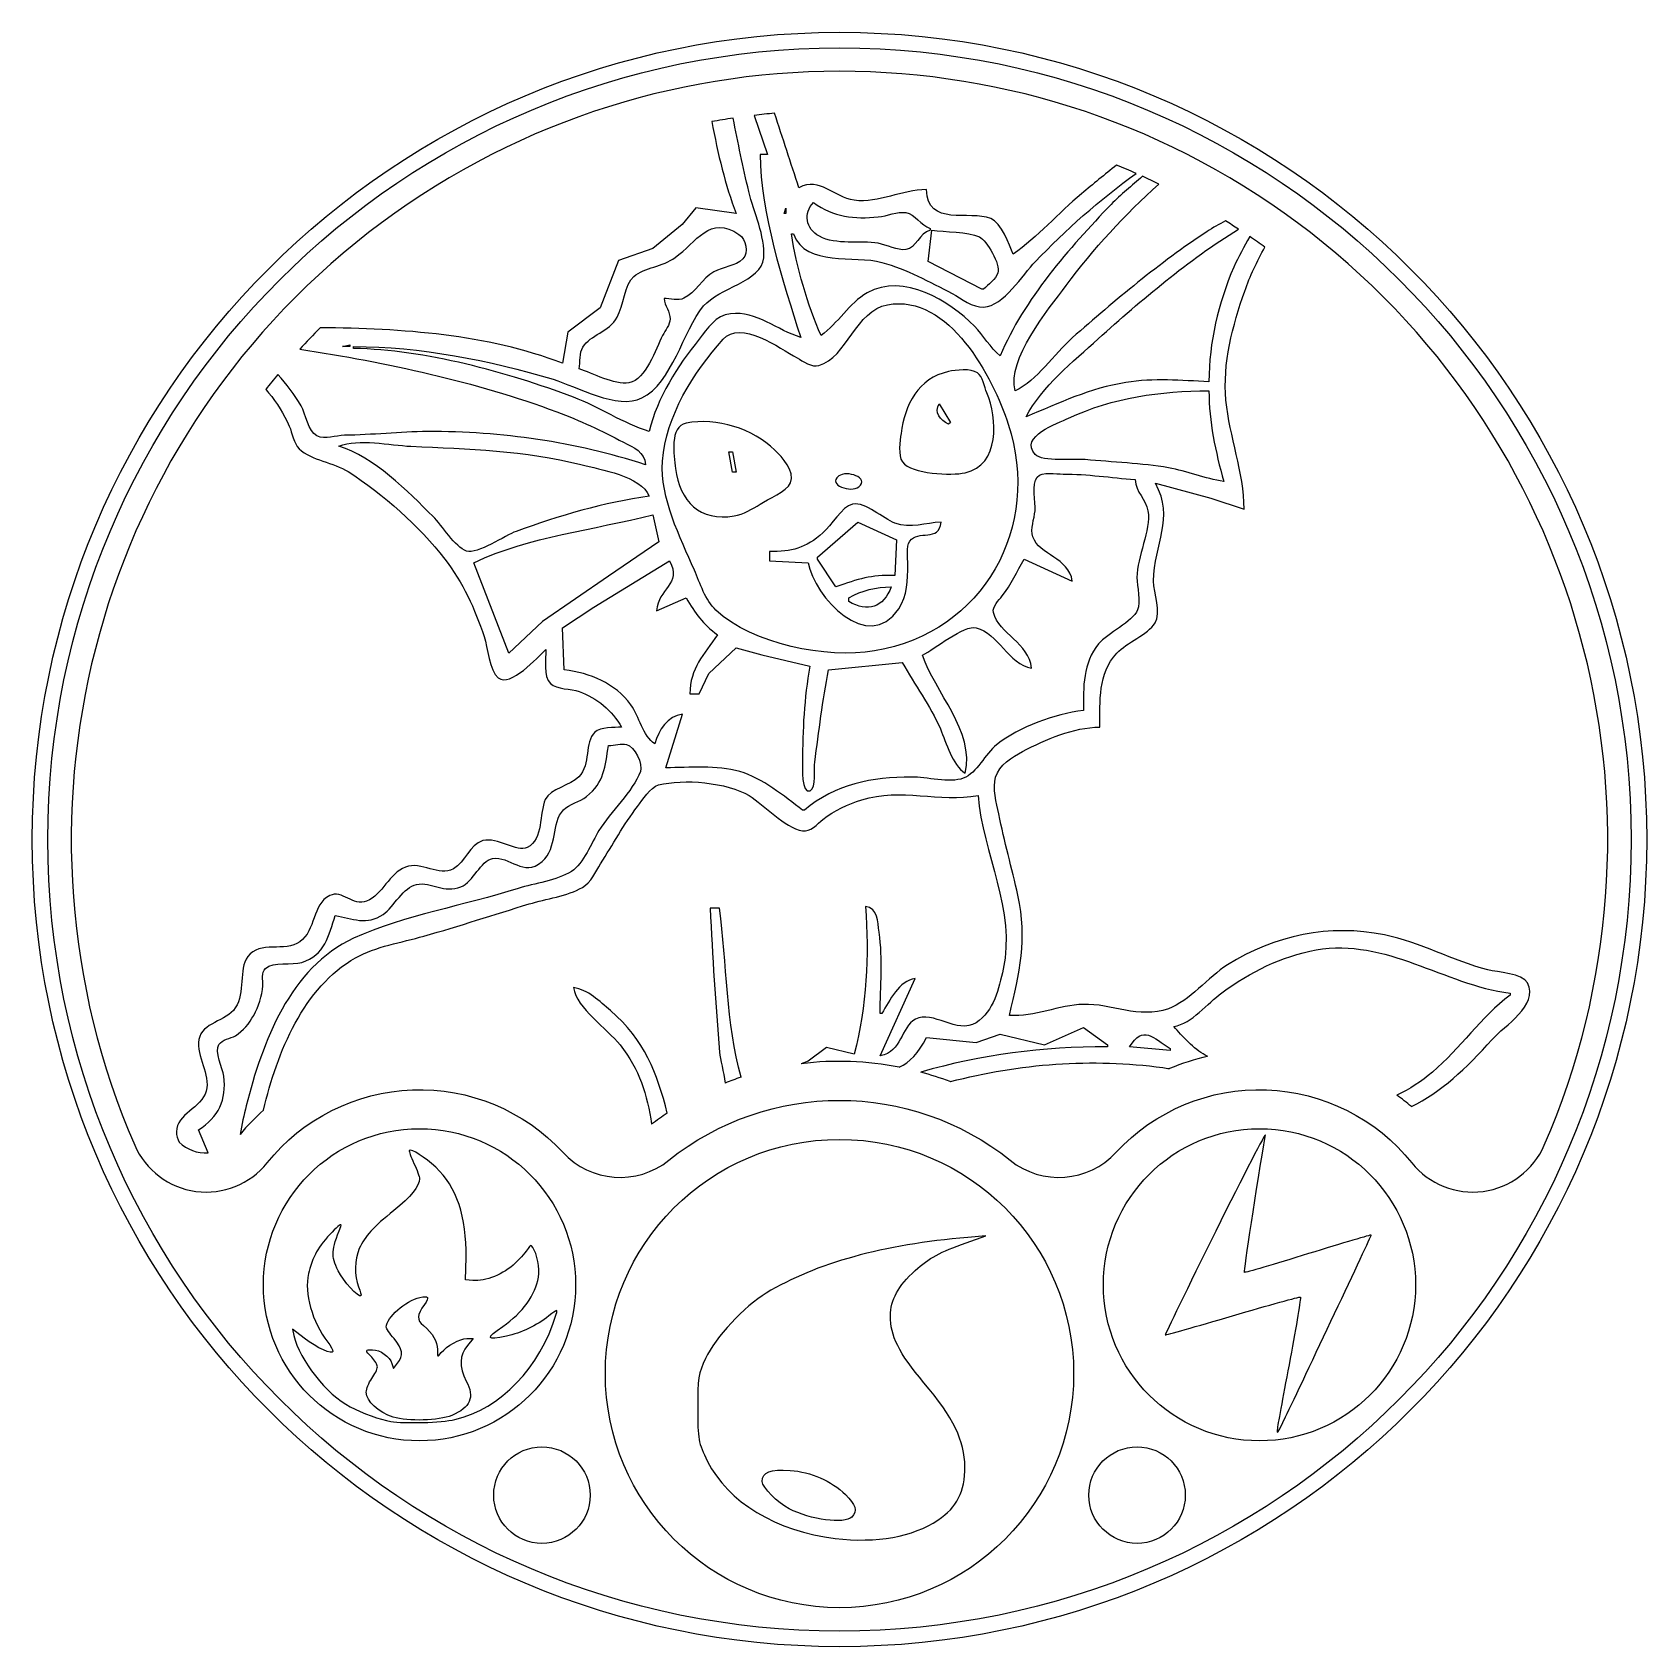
# Model space of a CAD drawing. Header units: millimetres. Extents: x -20.7 to 20.7, y -20.7 to 20.7.
import ezdxf

# ---------------------------------------------------------------- set-up
doc = ezdxf.new("R2010")
doc.units = ezdxf.units.MM
doc.layers.get('0').update_dxf_attribs({"linetype": 'CONTINUOUS'})

msp = doc.modelspace()

# ---------------------------------------------------------------- linework, layer by layer
for p, q in [((-2.188, 18.556), (-1.846, 17.555)), ((-2.188, 18.556), (-1.846, 17.555)), ((-1.846, 17.555), (-2.035, 17.555)), ((-1.846, 17.555), (-2.035, 17.555)), ((-3.682, 16.187), (-4.033, 15.756)), ((-3.682, 16.187), (-4.033, 15.756)), ((-2.65, 16.04), (-3.682, 16.187)), ((-2.65, 16.04), (-3.682, 16.187)), ((-4.033, 15.756), (-4.781, 15.144)), ((-4.033, 15.756), (-4.781, 15.144)), ((-1.23, 15.519), (-1.183, 15.519)), ((-1.23, 15.519), (-1.183, 15.519)), ((2.273, 14.809), (2.368, 15.614)), ((2.273, 14.809), (2.368, 15.614)), ((2.32, 15.661), (2.32, 15.614)), ((2.32, 15.661), (2.32, 15.614)), ((-4.781, 15.144), (-5.66, 14.841)), ((-4.781, 15.144), (-5.66, 14.841)), ((-5.66, 14.841), (-6.137, 13.625)), ((-5.66, 14.841), (-6.137, 13.625)), ((3.646, 14.099), (2.273, 14.809)), ((3.646, 14.099), (2.273, 14.809)), ((3.693, 14.099), (3.646, 14.099)), ((3.693, 14.099), (3.646, 14.099)), ((-6.137, 13.625), (-6.965, 12.997)), ((-6.137, 13.625), (-6.965, 12.997)), ((-6.965, 12.997), (-7.1, 12.205)), ((-6.965, 12.997), (-7.1, 12.205)), ((-12.45, 12.584), (-12.45, 12.631)), ((-12.45, 12.584), (-12.45, 12.631)), ((2.557, 11.164), (2.841, 10.69)), ((2.557, 11.164), (2.841, 10.69)), ((2.557, 11.164), (2.841, 10.69)), ((2.557, 11.164), (2.841, 10.69)), ((2.557, 11.164), (2.841, 10.69)), ((2.841, 10.69), (2.794, 10.643)), ((2.841, 10.69), (2.794, 10.643)), ((2.841, 10.69), (2.794, 10.643)), ((2.841, 10.69), (2.794, 10.643)), ((2.841, 10.69), (2.794, 10.643)), ((8.096, 9.128), (9.516, 8.749)), ((8.096, 9.128), (9.516, 8.749)), ((9.516, 8.749), (10.368, 8.465)), ((9.516, 8.749), (10.368, 8.465)), ((-4.781, 8.323), (-4.63, 7.631)), ((-4.781, 8.323), (-4.63, 7.631)), ((-0.567, 7.235), (0.474, 8.134)), ((-0.567, 7.235), (0.474, 8.134)), ((-0.567, 7.235), (0.474, 8.134)), ((-0.567, 7.235), (0.474, 8.134)), ((-0.567, 7.235), (0.474, 8.134)), ((0.474, 8.134), (1.463, 7.68)), ((0.474, 8.134), (1.463, 7.68)), ((0.474, 8.134), (1.463, 7.68)), ((0.474, 8.134), (1.463, 7.68)), ((0.474, 8.134), (1.463, 7.68)), ((-4.63, 7.631), (-5.917, 6.745)), ((-4.63, 7.631), (-5.917, 6.745)), ((1.463, 7.68), (1.421, 6.761)), ((1.463, 7.68), (1.421, 6.761)), ((1.463, 7.68), (1.421, 6.761)), ((1.463, 7.68), (1.421, 6.761)), ((1.463, 7.68), (1.421, 6.761)), ((-8.473, 4.773), (-9.373, 7.093)), ((-8.473, 4.773), (-9.373, 7.093)), ((-6.296, 5.956), (-4.355, 7.14)), ((-6.296, 5.956), (-4.355, 7.14)), ((-1.798, 7.377), (-1.798, 7.14)), ((-1.798, 7.377), (-1.798, 7.14)), ((-1.798, 7.377), (-1.798, 7.14)), ((-1.798, 7.377), (-1.798, 7.14)), ((-1.798, 7.377), (-1.798, 7.14)), ((-1.798, 7.14), (-0.804, 7.093)), ((-1.798, 7.14), (-0.804, 7.093)), ((-1.798, 7.14), (-0.804, 7.093)), ((-1.798, 7.14), (-0.804, 7.093)), ((-1.798, 7.14), (-0.804, 7.093)), ((-0.567, 7.187), (-0.567, 7.235)), ((-0.567, 7.187), (-0.567, 7.235)), ((-0.567, 7.187), (-0.567, 7.235)), ((-0.567, 7.187), (-0.567, 7.235)), ((-0.567, 7.187), (-0.567, 7.235)), ((-0.094, 6.477), (-0.567, 7.187)), ((-0.094, 6.477), (-0.567, 7.187)), ((-0.094, 6.477), (-0.567, 7.187)), ((-0.094, 6.477), (-0.567, 7.187)), ((-0.094, 6.477), (-0.567, 7.187)), ((4.735, 7.187), (5.965, 6.619)), ((4.735, 7.187), (5.965, 6.619)), ((-5.917, 6.745), (-7.611, 5.59)), ((-5.917, 6.745), (-7.611, 5.59)), ((-7.099, 5.42), (-6.296, 5.956)), ((-7.099, 5.42), (-6.296, 5.956)), ((-4.686, 5.862), (-3.929, 6.193)), ((-4.686, 5.862), (-3.929, 6.193)), ((0.237, 6.098), (0.237, 6.193)), ((0.237, 6.098), (0.237, 6.193)), ((0.237, 6.098), (0.237, 6.193)), ((0.237, 6.098), (0.237, 6.193)), ((0.237, 6.098), (0.237, 6.193)), ((-7.611, 5.59), (-8.473, 4.773)), ((-7.611, 5.59), (-8.473, 4.773)), ((-7.053, 4.347), (-7.099, 5.42)), ((-7.053, 4.347), (-7.099, 5.42)), ((-3.351, 4.252), (-2.65, 4.913)), ((-3.351, 4.252), (-2.65, 4.913)), ((-2.65, 4.913), (-1.988, 4.736)), ((-2.65, 4.913), (-1.988, 4.736)), ((-1.988, 4.736), (-0.757, 4.442)), ((-1.988, 4.736), (-0.757, 4.442)), ((-3.597, 3.731), (-3.351, 4.252)), ((-3.597, 3.731), (-3.351, 4.252)), ((-0.283, 4.347), (1.61, 4.536)), ((-0.283, 4.347), (1.61, 4.536)), ((-3.834, 3.731), (-3.597, 3.731)), ((-3.834, 3.731), (-3.597, 3.731)), ((-4.449, 1.838), (-4.023, 3.211)), ((-4.449, 1.838), (-4.023, 3.211)), ((-0.899, 0.749), (-0.946, 0.749)), ((-0.899, 0.749), (-0.946, 0.749)), ((-3.076, -1.76), (-3.313, -1.76)), ((1.042, -5.547), (1.941, -3.559)), ((1.042, -5.547), (1.941, -3.559)), ((17.185, -3.938), (17.185, -3.985)), ((17.185, -3.938), (17.185, -3.985)), ((1.089, -4.458), (1.042, -4.458)), ((1.089, -4.458), (1.042, -4.458)), ((5.255, -5.262), (6.249, -4.82)), ((5.255, -5.262), (6.249, -4.82)), ((6.249, -4.82), (6.865, -5.263)), ((6.249, -4.82), (6.865, -5.263)), ((-0.33, -5.333), (-0.806, -5.68)), ((-0.33, -5.333), (-0.806, -5.68)), ((0.379, -5.5), (-0.33, -5.333)), ((0.379, -5.5), (-0.33, -5.333)), ((2.226, -5.074), (3.504, -5.206)), ((2.226, -5.074), (3.504, -5.206)), ((3.504, -5.206), (4.119, -4.992)), ((3.504, -5.206), (4.119, -4.992)), ((4.119, -4.992), (5.255, -5.262)), ((4.119, -4.992), (5.255, -5.262)), ((6.865, -5.263), (6.865, -5.31)), ((6.865, -5.263), (6.865, -5.31)), ((8.474, -5.405), (7.433, -5.31)), ((8.474, -5.405), (7.433, -5.31)), ((8.474, -5.358), (8.474, -5.405)), ((8.474, -5.358), (8.474, -5.405)), ((-0.806, -5.68), (-0.979, -5.745)), ((-0.806, -5.68), (-0.979, -5.745)), ((2.838, -6.205), (2.841, -6.204)), ((2.838, -6.205), (2.841, -6.204)), ((-16.181, -8.033), (-16.426, -7.441)), ((-16.181, -8.033), (-16.426, -7.441)), ((3.249, -10.334), (3.751, -10.157)), ((3.751, -10.157), (3.289, -10.196)), ((-9.582, -11.281), (-9.571, -10.709)), ((-9.399, -11.299), (-9.582, -11.281)), ((-13.72, -12.779), (-14.02, -12.552)), ((-14.02, -12.552), (-13.982, -12.713)), ((-9.547, -12.789), (-9.385, -12.789)), ((-9.385, -12.789), (-9.533, -12.964)), ((-11.469, -13.428), (-11.429, -13.552)), ((-11.429, -13.552), (-11.323, -13.42))]:
    msp.add_line(p, q)
msp.add_lwpolyline([(-7.091, -8.016, 0.393426), (-4.373, -8.219, -0.35083), (4.373, -8.219, 0.393426), (7.091, -8.016, -0.458612), (14.665, -8.285, 0.565024), (18.061, -7.83, 1.523453), (-18.061, -7.83, 0.565024), (-14.665, -8.285, -0.458612)], format="xyb", close=True)
for points in [[(-1.372, 16.04), (-1.42, 16.04), (-1.372, 16.182)], [(-1.372, 16.04), (-1.42, 16.04), (-1.372, 16.182)], [(-12.544, 12.631), (-12.734, 12.631), (-12.544, 12.679)], [(-12.544, 12.631), (-12.734, 12.631), (-12.544, 12.679)], [(-2.745, 9.412), (-2.84, 9.933), (-2.745, 9.933), (-2.65, 9.412)], [(-2.745, 9.412), (-2.84, 9.933), (-2.745, 9.933), (-2.65, 9.412)], [(-2.745, 9.412), (-2.84, 9.933), (-2.745, 9.933), (-2.65, 9.412)], [(-2.745, 9.412), (-2.84, 9.933), (-2.745, 9.933), (-2.65, 9.412)], [(-2.745, 9.412), (-2.84, 9.933), (-2.745, 9.933), (-2.65, 9.412)], [(2.084, -1.097)], [(2.084, -1.097)], [(2.084, -1.097)], [(2.084, -1.097)], [(2.084, -1.097)]]:
    msp.add_lwpolyline(points, close=True)
for centre, radius in [((0, 0), 20.685), ((0, 0), 20.685), ((0, 0), 20.285), ((-10.762, -11.41), 4), ((10.762, -11.41), 4), ((0, -13.685), 6), ((-7.625, -16.8), 1.236), ((7.625, -16.8), 1.236)]:
    msp.add_circle(centre, radius)
for centre, radius, start, end in [((0, 0), 18.685, 98.3885, 100.0808), ((0, 0), 18.685, 98.3885, 100.0808), ((0, 0), 18.685, 95.1142, 96.724), ((0, 0), 18.685, 95.1142, 96.724), ((0, 0), 18.685, 65.988, 67.6673), ((0, 0), 18.685, 65.988, 67.6673), ((0, 0), 18.685, 64.0205, 65.4493), ((0, 0), 18.685, 64.0205, 65.4493), ((0, 0), 18.685, 56.8253, 58.0361), ((0, 0), 18.685, 56.8253, 58.0361), ((0, 0), 18.685, 54.3051, 55.7669), ((0, 0), 18.685, 54.3051, 55.7669), ((0, 0), 18.685, 135.4294, 137.7483), ((0, 0), 18.685, 135.4294, 137.7483), ((0, 0), 18.685, 140.3717, 141.8809), ((0, 0), 18.685, 140.3717, 141.8809), ((0, -13.685), 8, 78.9515, 97.0294), ((0, -13.685), 8, 78.9515, 97.0294), ((10.762, -11.41), 6, 102.7843, 112.6241), ((10.762, -11.41), 6, 102.7843, 112.6241), ((0, -13.685), 8, 108.39, 111.5083), ((0, -13.685), 8, 69.2241, 74.9064), ((0, -13.685), 8, 69.2241, 74.9064), ((10.762, -11.41), 6, 49.5293, 54.1089), ((10.762, -11.41), 6, 49.5293, 54.1089), ((-10.762, -11.41), 6, 131.7504, 140.0373), ((-10.762, -11.41), 6, 131.7504, 140.0373), ((0, -13.685), 8, 123.4735, 126.9937), ((-16.226, -7.034), 1, 226.2297, 272.5547), ((-16.226, -7.034), 1, 226.2297, 272.5547)]:
    msp.add_arc(centre, radius, start, end)
for points in [[(-3.271, 18.397), (-3.12, 17.574), (-2.924, 16.764), (-2.65, 16.04)], [(-3.271, 18.397), (-3.12, 17.574), (-2.924, 16.764), (-2.65, 16.04)], [(-2.325, 16.608), (-2.472, 17.231), (-2.601, 17.857), (-2.726, 18.485)], [(-2.325, 16.608), (-2.472, 17.231), (-2.601, 17.857), (-2.726, 18.485)], [(-1.041, 16.703), (-1.248, 17.338), (-1.454, 17.975), (-1.666, 18.611)], [(-1.041, 16.703), (-1.248, 17.338), (-1.454, 17.975), (-1.666, 18.611)], [(-2.035, 17.555), (-2.022, 16.04), (-1.452, 14.303), (-0.994, 12.868)], [(-2.035, 17.555), (-2.022, 16.04), (-1.452, 14.303), (-0.994, 12.868)], [(5.02, 14.809), (5.773, 15.595), (6.68, 16.413), (7.603, 17.068)], [(5.02, 14.809), (5.773, 15.595), (6.68, 16.413), (7.603, 17.068)], [(7.1, 17.283), (6.798, 17.041), (6.498, 16.796), (6.202, 16.549)], [(7.1, 17.283), (6.798, 17.041), (6.498, 16.796), (6.202, 16.549)], [(7.764, 16.996), (7.498, 16.753), (7.204, 16.53), (6.961, 16.276)], [(7.764, 16.996), (7.498, 16.753), (7.204, 16.53), (6.961, 16.276)], [(-1.943, 14.904), (-1.9, 15.481), (-2.193, 16.054), (-2.325, 16.608)], [(-1.943, 14.904), (-1.9, 15.481), (-2.193, 16.054), (-2.325, 16.608)], [(0.379, 16.38), (-0.141, 16.445), (-0.498, 16.992), (-1.041, 16.703)], [(0.379, 16.38), (-0.141, 16.445), (-0.498, 16.992), (-1.041, 16.703)], [(2.226, 16.655), (1.598, 16.653), (1.018, 16.3), (0.379, 16.38)], [(2.226, 16.655), (1.598, 16.653), (1.018, 16.3), (0.379, 16.38)], [(3.877, 15.91), (3.334, 16.133), (2.249, 15.685), (2.226, 16.655)], [(3.877, 15.91), (3.334, 16.133), (2.249, 15.685), (2.226, 16.655)], [(6.202, 16.549), (5.612, 16.057), (5.074, 15.437), (4.45, 14.998)], [(6.202, 16.549), (5.612, 16.057), (5.074, 15.437), (4.45, 14.998)], [(5.806, 14.194), (6.512, 15.144), (7.312, 16.009), (8.185, 16.797)], [(5.806, 14.194), (6.512, 15.144), (7.312, 16.009), (8.185, 16.797)], [(-0.516, 15.457), (-0.865, 15.647), (-0.938, 16.054), (-0.662, 16.324)], [(-0.516, 15.457), (-0.865, 15.647), (-0.938, 16.054), (-0.662, 16.324)], [(-0.662, 16.324), (-0.167, 15.947), (0.388, 15.894), (0.995, 15.953)], [(-0.662, 16.324), (-0.167, 15.947), (0.388, 15.894), (0.995, 15.953)], [(6.961, 16.276), (5.892, 15.16), (4.723, 13.838), (4.119, 12.395)], [(6.961, 16.276), (5.892, 15.16), (4.723, 13.838), (4.119, 12.395)], [(0.995, 15.953), (1.214, 15.974), (1.484, 16.097), (1.701, 16.064)], [(0.995, 15.953), (1.214, 15.974), (1.484, 16.097), (1.701, 16.064)], [(1.701, 16.064), (1.931, 16.028), (2.087, 15.74), (2.32, 15.661)], [(1.701, 16.064), (1.931, 16.028), (2.087, 15.74), (2.32, 15.661)], [(4.45, 14.998), (4.344, 15.252), (4.147, 15.799), (3.877, 15.91)], [(4.45, 14.998), (4.344, 15.252), (4.147, 15.799), (3.877, 15.91)], [(9.892, 15.852), (9.724, 15.766), (9.565, 15.678), (9.421, 15.582)], [(9.892, 15.852), (9.724, 15.766), (9.565, 15.678), (9.421, 15.582)], [(-4.213, 14.911), (-3.67, 15.305), (-3.324, 16.014), (-2.576, 15.505)], [(-4.213, 14.911), (-3.67, 15.305), (-3.324, 16.014), (-2.576, 15.505)], [(-2.576, 15.505), (-2.397, 15.384), (-2.319, 15.036), (-2.476, 14.876)], [(-2.576, 15.505), (-2.397, 15.384), (-2.319, 15.036), (-2.476, 14.876)], [(-0.473, 12.915), (-0.814, 13.687), (-1.107, 14.684), (-1.23, 15.519)], [(-0.473, 12.915), (-0.814, 13.687), (-1.107, 14.684), (-1.23, 15.519)], [(-1.183, 15.519), (-0.848, 14.654), (0.373, 14.991), (1.089, 14.789)], [(-1.183, 15.519), (-0.848, 14.654), (0.373, 14.991), (1.089, 14.789)], [(0.995, 15.278), (0.526, 15.361), (-0.087, 15.223), (-0.516, 15.457)], [(0.995, 15.278), (0.526, 15.361), (-0.087, 15.223), (-0.516, 15.457)], [(2.32, 15.614), (2.05, 15.534), (1.963, 15.154), (1.7, 15.117)], [(2.32, 15.614), (2.05, 15.534), (1.963, 15.154), (1.7, 15.117)], [(2.368, 15.614), (2.705, 15.568), (3.288, 15.574), (3.588, 15.443)], [(2.368, 15.614), (2.705, 15.568), (3.288, 15.574), (3.588, 15.443)], [(3.588, 15.443), (3.779, 15.36), (4.129, 14.725), (4.06, 14.525)], [(3.588, 15.443), (3.779, 15.36), (4.129, 14.725), (4.06, 14.525)], [(9.421, 15.582), (8.195, 14.769), (7.068, 13.827), (5.965, 12.854)], [(9.421, 15.582), (8.195, 14.769), (7.068, 13.827), (5.965, 12.854)], [(6.628, 12.829), (7.743, 13.832), (8.934, 14.846), (10.224, 15.639)], [(6.628, 12.829), (7.743, 13.832), (8.934, 14.846), (10.224, 15.639)], [(10.511, 15.448), (10.372, 15.19), (10.219, 14.935), (10.104, 14.667)], [(10.511, 15.448), (10.372, 15.19), (10.219, 14.935), (10.104, 14.667)], [(-5.268, 14.431), (-4.998, 14.653), (-4.522, 14.687), (-4.213, 14.911)], [(-5.268, 14.431), (-4.998, 14.653), (-4.522, 14.687), (-4.213, 14.911)], [(-3.481, 13.673), (-3.105, 14.131), (-1.989, 14.293), (-1.943, 14.904)], [(-3.481, 13.673), (-3.105, 14.131), (-1.989, 14.293), (-1.943, 14.904)], [(1.7, 15.117), (1.486, 15.087), (1.209, 15.241), (0.995, 15.278)], [(1.7, 15.117), (1.486, 15.087), (1.209, 15.241), (0.995, 15.278)], [(10.384, 14.051), (10.519, 14.436), (10.693, 14.816), (10.902, 15.175)], [(10.384, 14.051), (10.519, 14.436), (10.693, 14.816), (10.902, 15.175)], [(-3.219, 14.547), (-3.513, 14.377), (-3.693, 14.013), (-3.989, 13.868)], [(-3.219, 14.547), (-3.513, 14.377), (-3.693, 14.013), (-3.989, 13.868)], [(-2.476, 14.876), (-2.659, 14.69), (-2.995, 14.676), (-3.219, 14.547)], [(-2.476, 14.876), (-2.659, 14.69), (-2.995, 14.676), (-3.219, 14.547)], [(1.089, 14.789), (1.718, 14.611), (2.31, 14.29), (2.888, 13.992)], [(1.089, 14.789), (1.718, 14.611), (2.31, 14.29), (2.888, 13.992)], [(3.693, 13.641), (4.204, 13.671), (4.697, 14.471), (5.02, 14.809)], [(3.693, 13.641), (4.204, 13.671), (4.697, 14.471), (5.02, 14.809)], [(4.06, 14.525), (4.003, 14.358), (3.814, 14.22), (3.693, 14.099)], [(4.06, 14.525), (4.003, 14.358), (3.814, 14.22), (3.693, 14.099)], [(10.104, 14.667), (9.71, 13.743), (9.468, 12.737), (9.468, 11.732)], [(10.104, 14.667), (9.71, 13.743), (9.468, 12.737), (9.468, 11.732)], [(-5.695, 13.389), (-5.546, 13.659), (-5.499, 14.241), (-5.268, 14.431)], [(-5.695, 13.389), (-5.546, 13.659), (-5.499, 14.241), (-5.268, 14.431)], [(3.456, 13.152), (2.812, 13.809), (1.646, 14.524), (0.711, 14.009)], [(3.456, 13.152), (2.812, 13.809), (1.646, 14.524), (0.711, 14.009)], [(4.498, 11.495), (4.29, 12.307), (5.341, 13.567), (5.806, 14.194)], [(4.498, 11.495), (4.29, 12.307), (5.341, 13.567), (5.806, 14.194)], [(-5.065, 11.314), (-4.285, 11.704), (-4.015, 13.022), (-3.481, 13.673)], [(-5.065, 11.314), (-4.285, 11.704), (-4.015, 13.022), (-3.481, 13.673)], [(-3.989, 13.868), (-4.127, 13.8), (-4.346, 13.861), (-4.497, 13.862)], [(-3.989, 13.868), (-4.127, 13.8), (-4.346, 13.861), (-4.497, 13.862)], [(-4.497, 13.862), (-4.477, 13.683), (-4.337, 13.515), (-4.341, 13.341)], [(-4.497, 13.862), (-4.477, 13.683), (-4.337, 13.515), (-4.341, 13.341)], [(-0.528, 12.144), (0.191, 12.359), (0.423, 13.559), (1.231, 13.705)], [(-0.528, 12.144), (0.191, 12.359), (0.423, 13.559), (1.231, 13.705)], [(0.711, 14.009), (0.24, 13.749), (-0.034, 13.224), (-0.473, 12.915)], [(0.711, 14.009), (0.24, 13.749), (-0.034, 13.224), (-0.473, 12.915)], [(1.231, 13.705), (2.81, 13.989), (3.934, 11.84), (4.324, 10.643)], [(1.231, 13.705), (2.81, 13.989), (3.934, 11.84), (4.324, 10.643)], [(2.888, 13.992), (3.125, 13.87), (3.413, 13.624), (3.693, 13.641)], [(2.888, 13.992), (3.125, 13.87), (3.413, 13.624), (3.693, 13.641)], [(9.903, 11.258), (9.813, 12.198), (10.076, 13.173), (10.384, 14.051)], [(9.903, 11.258), (9.813, 12.198), (10.076, 13.173), (10.384, 14.051)], [(-6.578, 12.618), (-6.38, 12.934), (-5.909, 13), (-5.695, 13.389)], [(-6.578, 12.618), (-6.38, 12.934), (-5.909, 13), (-5.695, 13.389)], [(-4.341, 13.341), (-4.345, 13.192), (-4.466, 13.043), (-4.532, 12.915)], [(-4.341, 13.341), (-4.345, 13.192), (-4.466, 13.043), (-4.532, 12.915)], [(-2.792, 13.474), (-3.173, 13.431), (-3.378, 13.097), (-3.597, 12.821)], [(-2.792, 13.474), (-3.173, 13.431), (-3.378, 13.097), (-3.597, 12.821)], [(-0.994, 12.868), (-1.589, 13.043), (-2.128, 13.551), (-2.792, 13.474)], [(-0.994, 12.868), (-1.589, 13.043), (-2.128, 13.551), (-2.792, 13.474)], [(-7.1, 12.205), (-9.045, 12.95), (-11.199, 13.094), (-13.311, 13.113)], [(-7.1, 12.205), (-9.045, 12.95), (-11.199, 13.094), (-13.311, 13.113)], [(-4.532, 12.915), (-4.71, 12.569), (-4.956, 11.782), (-5.396, 11.704)], [(-4.532, 12.915), (-4.71, 12.569), (-4.956, 11.782), (-5.396, 11.704)], [(-2.982, 12.818), (-2.534, 13.326), (-1.536, 12.589), (-1.088, 12.341)], [(-2.982, 12.818), (-2.534, 13.326), (-1.536, 12.589), (-1.088, 12.341)], [(4.119, 12.395), (3.863, 12.606), (3.69, 12.913), (3.456, 13.152)], [(4.119, 12.395), (3.863, 12.606), (3.69, 12.913), (3.456, 13.152)], [(5.965, 12.854), (5.496, 12.44), (5.068, 11.761), (4.498, 11.495)], [(5.965, 12.854), (5.496, 12.44), (5.068, 11.761), (4.498, 11.495)], [(4.782, 10.832), (5.176, 11.596), (5.998, 12.261), (6.628, 12.829)], [(4.782, 10.832), (5.176, 11.596), (5.998, 12.261), (6.628, 12.829)], [(-13.831, 12.564), (-11.6, 12.229), (-9.337, 11.734), (-7.242, 10.959)], [(-13.831, 12.564), (-11.6, 12.229), (-9.337, 11.734), (-7.242, 10.959)], [(-12.45, 12.631), (-10.75, 12.631), (-8.959, 12.286), (-7.337, 11.792)], [(-12.45, 12.631), (-10.75, 12.631), (-8.959, 12.286), (-7.337, 11.792)], [(-6.816, 11.333), (-8.52, 11.981), (-10.617, 12.546), (-12.45, 12.584)], [(-6.816, 11.333), (-8.52, 11.981), (-10.617, 12.546), (-12.45, 12.584)], [(-6.674, 12.063), (-6.635, 12.23), (-6.669, 12.473), (-6.578, 12.618)], [(-6.674, 12.063), (-6.635, 12.23), (-6.669, 12.473), (-6.578, 12.618)], [(-3.597, 12.821), (-4.152, 12.121), (-4.672, 11.335), (-4.875, 10.454)], [(-3.597, 12.821), (-4.152, 12.121), (-4.672, 11.335), (-4.875, 10.454)], [(-4.535, 9.696), (-4.452, 10.866), (-3.739, 11.959), (-2.982, 12.818)], [(-4.535, 9.696), (-4.452, 10.866), (-3.739, 11.959), (-2.982, 12.818)], [(-5.396, 11.704), (-5.771, 11.637), (-6.321, 11.948), (-6.674, 12.063)], [(-5.396, 11.704), (-5.771, 11.637), (-6.321, 11.948), (-6.674, 12.063)], [(-1.088, 12.341), (-0.941, 12.259), (-0.706, 12.091), (-0.528, 12.144)], [(-1.088, 12.341), (-0.941, 12.259), (-0.706, 12.091), (-0.528, 12.144)], [(3.536, 11.96), (3.363, 12.075), (2.986, 12.032), (2.794, 11.991)], [(3.536, 11.96), (3.363, 12.075), (2.986, 12.032), (2.794, 11.991)], [(3.536, 11.96), (3.363, 12.075), (2.986, 12.032), (2.794, 11.991)], [(3.536, 11.96), (3.363, 12.075), (2.986, 12.032), (2.794, 11.991)], [(3.536, 11.96), (3.363, 12.075), (2.986, 12.032), (2.794, 11.991)], [(-13.796, 11.116), (-13.96, 11.411), (-14.175, 11.665), (-14.391, 11.917)], [(-13.796, 11.116), (-13.96, 11.411), (-14.175, 11.665), (-14.391, 11.917)], [(-7.337, 11.792), (-6.739, 11.61), (-5.688, 11.003), (-5.065, 11.314)], [(-7.337, 11.792), (-6.739, 11.61), (-5.688, 11.003), (-5.065, 11.314)], [(2.794, 11.991), (2.023, 11.827), (1.666, 11.133), (1.576, 10.406)], [(2.794, 11.991), (2.023, 11.827), (1.666, 11.133), (1.576, 10.406)], [(2.794, 11.991), (2.023, 11.827), (1.666, 11.133), (1.576, 10.406)], [(2.794, 11.991), (2.023, 11.827), (1.666, 11.133), (1.576, 10.406)], [(2.794, 11.991), (2.023, 11.827), (1.666, 11.133), (1.576, 10.406)], [(3.773, 11.448), (3.71, 11.593), (3.672, 11.87), (3.536, 11.96)], [(3.773, 11.448), (3.71, 11.593), (3.672, 11.87), (3.536, 11.96)], [(3.773, 11.448), (3.71, 11.593), (3.672, 11.87), (3.536, 11.96)], [(3.773, 11.448), (3.71, 11.593), (3.672, 11.87), (3.536, 11.96)], [(3.773, 11.448), (3.71, 11.593), (3.672, 11.87), (3.536, 11.96)], [(7.338, 11.711), (6.422, 11.564), (5.628, 11.185), (4.782, 10.832)], [(7.338, 11.711), (6.422, 11.564), (5.628, 11.185), (4.782, 10.832)], [(9.468, 11.732), (8.755, 11.762), (8.051, 11.826), (7.338, 11.711)], [(9.468, 11.732), (8.755, 11.762), (8.051, 11.826), (7.338, 11.711)], [(-14.7, 11.534), (-14.674, 11.505), (-14.65, 11.476), (-14.628, 11.448)], [(-14.7, 11.534), (-14.674, 11.505), (-14.65, 11.476), (-14.628, 11.448)], [(-14.628, 11.448), (-14.418, 11.185), (-14.236, 10.904), (-14.1, 10.596)], [(-14.628, 11.448), (-14.418, 11.185), (-14.236, 10.904), (-14.1, 10.596)], [(-4.875, 10.454), (-5.538, 10.663), (-6.159, 11.083), (-6.816, 11.333)], [(-4.875, 10.454), (-5.538, 10.663), (-6.159, 11.083), (-6.816, 11.333)], [(3.22, 9.397), (4.107, 9.591), (4.059, 10.795), (3.773, 11.448)], [(3.22, 9.397), (4.107, 9.591), (4.059, 10.795), (3.773, 11.448)], [(3.22, 9.397), (4.107, 9.591), (4.059, 10.795), (3.773, 11.448)], [(3.22, 9.397), (4.107, 9.591), (4.059, 10.795), (3.773, 11.448)], [(3.22, 9.397), (4.107, 9.591), (4.059, 10.795), (3.773, 11.448)], [(5.871, 10.795), (7.008, 11.332), (8.223, 11.495), (9.468, 11.495)], [(5.871, 10.795), (7.008, 11.332), (8.223, 11.495), (9.468, 11.495)], [(9.468, 11.495), (9.468, 10.709), (9.635, 9.931), (9.847, 9.176)], [(9.468, 11.495), (9.468, 10.709), (9.635, 9.931), (9.847, 9.176)], [(10.368, 8.465), (10.365, 9.415), (9.992, 10.318), (9.903, 11.258)], [(10.368, 8.465), (10.365, 9.415), (9.992, 10.318), (9.903, 11.258)], [(-13.39, 10.343), (-13.62, 10.462), (-13.675, 10.9), (-13.796, 11.116)], [(-13.39, 10.343), (-13.62, 10.462), (-13.675, 10.9), (-13.796, 11.116)], [(-7.242, 10.959), (-6.654, 10.742), (-6.092, 10.472), (-5.538, 10.182)], [(-7.242, 10.959), (-6.654, 10.742), (-6.092, 10.472), (-5.538, 10.182)], [(2.794, 10.643), (2.591, 10.743), (2.409, 10.948), (2.557, 11.164)], [(2.794, 10.643), (2.591, 10.743), (2.409, 10.948), (2.557, 11.164)], [(2.794, 10.643), (2.591, 10.743), (2.409, 10.948), (2.557, 11.164)], [(2.794, 10.643), (2.591, 10.743), (2.409, 10.948), (2.557, 11.164)], [(2.794, 10.643), (2.591, 10.743), (2.409, 10.948), (2.557, 11.164)], [(5.016, 9.867), (4.595, 10.335), (5.589, 10.662), (5.871, 10.795)], [(5.016, 9.867), (4.595, 10.335), (5.589, 10.662), (5.871, 10.795)], [(-14.1, 10.596), (-14.022, 10.419), (-13.988, 10.15), (-13.846, 10.013)], [(-14.1, 10.596), (-14.022, 10.419), (-13.988, 10.15), (-13.846, 10.013)], [(-12.686, 10.359), (-12.917, 10.357), (-13.172, 10.229), (-13.39, 10.343)], [(-12.686, 10.359), (-12.917, 10.357), (-13.172, 10.229), (-13.39, 10.343)], [(-10.556, 10.454), (-11.265, 10.453), (-11.977, 10.364), (-12.686, 10.359)], [(-10.556, 10.454), (-11.265, 10.453), (-11.977, 10.364), (-12.686, 10.359)], [(-4.97, 9.602), (-6.795, 10.195), (-8.638, 10.457), (-10.556, 10.454)], [(-4.97, 9.602), (-6.795, 10.195), (-8.638, 10.457), (-10.556, 10.454)], [(-3.928, 10.668), (-4.362, 10.583), (-4.241, 9.852), (-4.199, 9.507)], [(-3.928, 10.668), (-4.362, 10.583), (-4.241, 9.852), (-4.199, 9.507)], [(-3.928, 10.668), (-4.362, 10.583), (-4.241, 9.852), (-4.199, 9.507)], [(-3.928, 10.668), (-4.362, 10.583), (-4.241, 9.852), (-4.199, 9.507)], [(-3.928, 10.668), (-4.362, 10.583), (-4.241, 9.852), (-4.199, 9.507)], [(-1.657, 9.978), (-2.218, 10.527), (-3.148, 10.822), (-3.928, 10.668)], [(-1.657, 9.978), (-2.218, 10.527), (-3.148, 10.822), (-3.928, 10.668)], [(-1.657, 9.978), (-2.218, 10.527), (-3.148, 10.822), (-3.928, 10.668)], [(-1.657, 9.978), (-2.218, 10.527), (-3.148, 10.822), (-3.928, 10.668)], [(-1.657, 9.978), (-2.218, 10.527), (-3.148, 10.822), (-3.928, 10.668)], [(4.324, 10.643), (5.178, 8.022), (3.712, 5.304), (0.9, 4.834)], [(4.324, 10.643), (5.178, 8.022), (3.712, 5.304), (0.9, 4.834)], [(1.576, 10.406), (1.554, 10.223), (1.495, 9.832), (1.611, 9.676)], [(1.576, 10.406), (1.554, 10.223), (1.495, 9.832), (1.611, 9.676)], [(1.576, 10.406), (1.554, 10.223), (1.495, 9.832), (1.611, 9.676)], [(1.576, 10.406), (1.554, 10.223), (1.495, 9.832), (1.611, 9.676)], [(1.576, 10.406), (1.554, 10.223), (1.495, 9.832), (1.611, 9.676)], [(-13.846, 10.013), (-13.532, 9.713), (-12.959, 9.663), (-12.592, 9.426)], [(-13.846, 10.013), (-13.532, 9.713), (-12.959, 9.663), (-12.592, 9.426)], [(-12.828, 10.075), (-12.325, 10.286), (-11.517, 10.1), (-10.982, 10.077)], [(-12.828, 10.075), (-12.325, 10.286), (-11.517, 10.1), (-10.982, 10.077)], [(-10.414, 8.276), (-11.056, 8.915), (-11.938, 9.819), (-12.828, 10.075)], [(-10.414, 8.276), (-11.056, 8.915), (-11.938, 9.819), (-12.828, 10.075)], [(-10.982, 10.077), (-9.513, 10.012), (-8.066, 9.966), (-6.627, 9.607)], [(-10.982, 10.077), (-9.513, 10.012), (-8.066, 9.966), (-6.627, 9.607)], [(-5.538, 10.182), (-5.267, 10.04), (-4.996, 9.936), (-4.97, 9.602)], [(-5.538, 10.182), (-5.267, 10.04), (-4.996, 9.936), (-4.97, 9.602)], [(-1.259, 9.139), (-1.132, 9.438), (-1.468, 9.793), (-1.657, 9.978)], [(-1.259, 9.139), (-1.132, 9.438), (-1.468, 9.793), (-1.657, 9.978)], [(-1.259, 9.139), (-1.132, 9.438), (-1.468, 9.793), (-1.657, 9.978)], [(-1.259, 9.139), (-1.132, 9.438), (-1.468, 9.793), (-1.657, 9.978)], [(-1.259, 9.139), (-1.132, 9.438), (-1.468, 9.793), (-1.657, 9.978)], [(-6.627, 9.607), (-6.127, 9.482), (-5.09, 9.316), (-4.875, 8.797)], [(-6.627, 9.607), (-6.127, 9.482), (-5.09, 9.316), (-4.875, 8.797)], [(-3.719, 6.903), (-4.084, 7.74), (-4.602, 8.754), (-4.535, 9.696)], [(-3.719, 6.903), (-4.084, 7.74), (-4.602, 8.754), (-4.535, 9.696)], [(1.611, 9.676), (1.848, 9.355), (2.868, 9.32), (3.22, 9.397)], [(1.611, 9.676), (1.848, 9.355), (2.868, 9.32), (3.22, 9.397)], [(1.611, 9.676), (1.848, 9.355), (2.868, 9.32), (3.22, 9.397)], [(1.611, 9.676), (1.848, 9.355), (2.868, 9.32), (3.22, 9.397)], [(1.611, 9.676), (1.848, 9.355), (2.868, 9.32), (3.22, 9.397)], [(6.297, 9.736), (6.023, 9.762), (5.2, 9.662), (5.016, 9.867)], [(6.297, 9.736), (6.023, 9.762), (5.2, 9.662), (5.016, 9.867)], [(8.427, 9.525), (7.749, 9.644), (6.992, 9.669), (6.297, 9.736)], [(8.427, 9.525), (7.749, 9.644), (6.992, 9.669), (6.297, 9.736)], [(9.847, 9.176), (9.366, 9.246), (8.908, 9.441), (8.427, 9.525)], [(9.847, 9.176), (9.366, 9.246), (8.908, 9.441), (8.427, 9.525)], [(-12.592, 9.426), (-11.693, 8.848), (-10.769, 8.031), (-10.114, 7.187)], [(-12.592, 9.426), (-11.693, 8.848), (-10.769, 8.031), (-10.114, 7.187)], [(-4.199, 9.507), (-4.096, 8.667), (-3.577, 8.137), (-2.698, 8.292)], [(-4.199, 9.507), (-4.096, 8.667), (-3.577, 8.137), (-2.698, 8.292)], [(-4.199, 9.507), (-4.096, 8.667), (-3.577, 8.137), (-2.698, 8.292)], [(-4.199, 9.507), (-4.096, 8.667), (-3.577, 8.137), (-2.698, 8.292)], [(-4.199, 9.507), (-4.096, 8.667), (-3.577, 8.137), (-2.698, 8.292)], [(-2.035, 8.593), (-1.837, 8.719), (-1.352, 8.92), (-1.259, 9.139)], [(-2.035, 8.593), (-1.837, 8.719), (-1.352, 8.92), (-1.259, 9.139)], [(-2.035, 8.593), (-1.837, 8.719), (-1.352, 8.92), (-1.259, 9.139)], [(-2.035, 8.593), (-1.837, 8.719), (-1.352, 8.92), (-1.259, 9.139)], [(-2.035, 8.593), (-1.837, 8.719), (-1.352, 8.92), (-1.259, 9.139)], [(-0.018, 9.316), (-0.321, 9.075), (0.304, 8.884), (0.493, 9.035)], [(-0.018, 9.316), (-0.321, 9.075), (0.304, 8.884), (0.493, 9.035)], [(-0.018, 9.316), (-0.321, 9.075), (0.304, 8.884), (0.493, 9.035)], [(-0.018, 9.316), (-0.321, 9.075), (0.304, 8.884), (0.493, 9.035)], [(-0.018, 9.316), (-0.321, 9.075), (0.304, 8.884), (0.493, 9.035)], [(0.493, 9.035), (0.796, 9.276), (0.171, 9.467), (-0.018, 9.316)], [(0.493, 9.035), (0.796, 9.276), (0.171, 9.467), (-0.018, 9.316)], [(0.493, 9.035), (0.796, 9.276), (0.171, 9.467), (-0.018, 9.316)], [(0.493, 9.035), (0.796, 9.276), (0.171, 9.467), (-0.018, 9.316)], [(0.493, 9.035), (0.796, 9.276), (0.171, 9.467), (-0.018, 9.316)], [(5.011, 8.418), (5.032, 8.643), (4.922, 9.105), (5.067, 9.289)], [(5.011, 8.418), (5.032, 8.643), (4.922, 9.105), (5.067, 9.289)], [(5.067, 9.289), (5.183, 9.435), (5.564, 9.365), (5.729, 9.365)], [(5.067, 9.289), (5.183, 9.435), (5.564, 9.365), (5.729, 9.365)], [(5.729, 9.365), (6.359, 9.365), (6.952, 9.272), (7.575, 9.223)], [(5.729, 9.365), (6.359, 9.365), (6.952, 9.272), (7.575, 9.223)], [(7.575, 9.223), (7.592, 8.899), (7.855, 8.717), (7.905, 8.418)], [(7.575, 9.223), (7.592, 8.899), (7.855, 8.717), (7.905, 8.418)], [(8.05, 6.619), (8.05, 7.578), (8.6, 8.219), (8.096, 9.128)], [(8.05, 6.619), (8.05, 7.578), (8.6, 8.219), (8.096, 9.128)], [(-4.875, 8.797), (-6.017, 8.643), (-7.204, 8.291), (-8.284, 7.895)], [(-4.875, 8.797), (-6.017, 8.643), (-7.204, 8.291), (-8.284, 7.895)], [(-9.558, 7.391), (-9.849, 7.487), (-10.194, 8.056), (-10.414, 8.276)], [(-9.558, 7.391), (-9.849, 7.487), (-10.194, 8.056), (-10.414, 8.276)], [(-9.373, 7.093), (-7.921, 7.772), (-6.314, 7.927), (-4.781, 8.323)], [(-9.373, 7.093), (-7.921, 7.772), (-6.314, 7.927), (-4.781, 8.323)], [(-2.698, 8.292), (-2.461, 8.333), (-2.236, 8.466), (-2.035, 8.593)], [(-2.698, 8.292), (-2.461, 8.333), (-2.236, 8.466), (-2.035, 8.593)], [(-2.698, 8.292), (-2.461, 8.333), (-2.236, 8.466), (-2.035, 8.593)], [(-2.698, 8.292), (-2.461, 8.333), (-2.236, 8.466), (-2.035, 8.593)], [(-2.698, 8.292), (-2.461, 8.333), (-2.236, 8.466), (-2.035, 8.593)], [(0.336, 8.59), (0.067, 8.535), (-0.221, 8.041), (-0.425, 7.858)], [(0.336, 8.59), (0.067, 8.535), (-0.221, 8.041), (-0.425, 7.858)], [(0.336, 8.59), (0.067, 8.535), (-0.221, 8.041), (-0.425, 7.858)], [(0.336, 8.59), (0.067, 8.535), (-0.221, 8.041), (-0.425, 7.858)], [(0.336, 8.59), (0.067, 8.535), (-0.221, 8.041), (-0.425, 7.858)], [(1.421, 8.108), (1.112, 8.219), (0.672, 8.66), (0.336, 8.59)], [(1.421, 8.108), (1.112, 8.219), (0.672, 8.66), (0.336, 8.59)], [(1.421, 8.108), (1.112, 8.219), (0.672, 8.66), (0.336, 8.59)], [(1.421, 8.108), (1.112, 8.219), (0.672, 8.66), (0.336, 8.59)], [(1.421, 8.108), (1.112, 8.219), (0.672, 8.66), (0.336, 8.59)], [(4.954, 7.76), (4.887, 7.95), (4.992, 8.223), (5.011, 8.418)], [(4.954, 7.76), (4.887, 7.95), (4.992, 8.223), (5.011, 8.418)], [(7.905, 8.418), (7.986, 7.93), (7.623, 7.243), (7.622, 6.714)], [(7.905, 8.418), (7.986, 7.93), (7.623, 7.243), (7.622, 6.714)], [(-8.284, 7.895), (-8.562, 7.793), (-9.288, 7.302), (-9.558, 7.391)], [(-8.284, 7.895), (-8.562, 7.793), (-9.288, 7.302), (-9.558, 7.391)], [(2.604, 8.134), (2.196, 8.115), (1.829, 7.961), (1.421, 8.108)], [(2.604, 8.134), (2.196, 8.115), (1.829, 7.961), (1.421, 8.108)], [(2.604, 8.134), (2.196, 8.115), (1.829, 7.961), (1.421, 8.108)], [(2.604, 8.134), (2.196, 8.115), (1.829, 7.961), (1.421, 8.108)], [(2.604, 8.134), (2.196, 8.115), (1.829, 7.961), (1.421, 8.108)], [(1.801, 7.646), (2.004, 7.95), (2.563, 7.609), (2.604, 8.134)], [(1.801, 7.646), (2.004, 7.95), (2.563, 7.609), (2.604, 8.134)], [(1.801, 7.646), (2.004, 7.95), (2.563, 7.609), (2.604, 8.134)], [(1.801, 7.646), (2.004, 7.95), (2.563, 7.609), (2.604, 8.134)], [(1.801, 7.646), (2.004, 7.95), (2.563, 7.609), (2.604, 8.134)], [(-0.425, 7.858), (-0.871, 7.461), (-1.226, 7.376), (-1.798, 7.377)], [(-0.425, 7.858), (-0.871, 7.461), (-1.226, 7.376), (-1.798, 7.377)], [(-0.425, 7.858), (-0.871, 7.461), (-1.226, 7.376), (-1.798, 7.377)], [(-0.425, 7.858), (-0.871, 7.461), (-1.226, 7.376), (-1.798, 7.377)], [(-0.425, 7.858), (-0.871, 7.461), (-1.226, 7.376), (-1.798, 7.377)], [(1.752, 7.045), (1.752, 7.217), (1.701, 7.496), (1.801, 7.646)], [(1.752, 7.045), (1.752, 7.217), (1.701, 7.496), (1.801, 7.646)], [(1.752, 7.045), (1.752, 7.217), (1.701, 7.496), (1.801, 7.646)], [(1.752, 7.045), (1.752, 7.217), (1.701, 7.496), (1.801, 7.646)], [(1.752, 7.045), (1.752, 7.217), (1.701, 7.496), (1.801, 7.646)], [(5.965, 6.619), (5.876, 7.231), (5.126, 7.275), (4.954, 7.76)], [(5.965, 6.619), (5.876, 7.231), (5.126, 7.275), (4.954, 7.76)], [(-10.114, 7.187), (-9.654, 6.594), (-9.342, 5.909), (-9.105, 5.199)], [(-10.114, 7.187), (-9.654, 6.594), (-9.342, 5.909), (-9.105, 5.199)], [(-4.355, 7.14), (-4.029, 6.529), (-4.655, 6.436), (-4.686, 5.862)], [(-4.355, 7.14), (-4.029, 6.529), (-4.655, 6.436), (-4.686, 5.862)], [(-0.804, 7.093), (-0.649, 6.223), (0.735, 4.732), (1.517, 5.91)], [(-0.804, 7.093), (-0.649, 6.223), (0.735, 4.732), (1.517, 5.91)], [(-0.804, 7.093), (-0.649, 6.223), (0.735, 4.732), (1.517, 5.91)], [(-0.804, 7.093), (-0.649, 6.223), (0.735, 4.732), (1.517, 5.91)], [(-0.804, 7.093), (-0.649, 6.223), (0.735, 4.732), (1.517, 5.91)], [(1.517, 5.91), (1.741, 6.247), (1.752, 6.656), (1.752, 7.045)], [(1.517, 5.91), (1.741, 6.247), (1.752, 6.656), (1.752, 7.045)], [(1.517, 5.91), (1.741, 6.247), (1.752, 6.656), (1.752, 7.045)], [(1.517, 5.91), (1.741, 6.247), (1.752, 6.656), (1.752, 7.045)], [(1.517, 5.91), (1.741, 6.247), (1.752, 6.656), (1.752, 7.045)], [(4.171, 6.24), (4.396, 6.539), (4.548, 6.867), (4.735, 7.187)], [(4.171, 6.24), (4.396, 6.539), (4.548, 6.867), (4.735, 7.187)], [(-3.166, 5.877), (-3.435, 6.125), (-3.575, 6.573), (-3.719, 6.903)], [(-3.166, 5.877), (-3.435, 6.125), (-3.575, 6.573), (-3.719, 6.903)], [(1.421, 6.761), (0.792, 6.788), (0.488, 6.67), (-0.094, 6.477)], [(1.421, 6.761), (0.792, 6.788), (0.488, 6.67), (-0.094, 6.477)], [(1.421, 6.761), (0.792, 6.788), (0.488, 6.67), (-0.094, 6.477)], [(1.421, 6.761), (0.792, 6.788), (0.488, 6.67), (-0.094, 6.477)], [(1.421, 6.761), (0.792, 6.788), (0.488, 6.67), (-0.094, 6.477)], [(7.622, 6.714), (7.622, 6.493), (7.729, 6.077), (7.64, 5.881)], [(7.622, 6.714), (7.622, 6.493), (7.729, 6.077), (7.64, 5.881)], [(0.237, 6.193), (0.58, 6.392), (0.932, 6.46), (1.326, 6.477)], [(1.326, 6.477), (1.123, 5.932), (0.723, 5.817), (0.237, 6.098)], [(0.237, 6.193), (0.58, 6.392), (0.932, 6.46), (1.326, 6.477)], [(1.326, 6.477), (1.123, 5.932), (0.723, 5.817), (0.237, 6.098)], [(0.237, 6.193), (0.58, 6.392), (0.932, 6.46), (1.326, 6.477)], [(1.326, 6.477), (1.123, 5.932), (0.723, 5.817), (0.237, 6.098)], [(0.237, 6.193), (0.58, 6.392), (0.932, 6.46), (1.326, 6.477)], [(1.326, 6.477), (1.123, 5.932), (0.723, 5.817), (0.237, 6.098)], [(0.237, 6.193), (0.58, 6.392), (0.932, 6.46), (1.326, 6.477)], [(1.326, 6.477), (1.123, 5.932), (0.723, 5.817), (0.237, 6.098)], [(3.946, 5.814), (3.906, 5.973), (4.086, 6.127), (4.171, 6.24)], [(3.946, 5.814), (3.906, 5.973), (4.086, 6.127), (4.171, 6.24)], [(8.087, 5.549), (8.254, 5.812), (8.05, 6.324), (8.05, 6.619)], [(8.087, 5.549), (8.254, 5.812), (8.05, 6.324), (8.05, 6.619)], [(-3.929, 6.193), (-3.697, 5.796), (-3.504, 5.52), (-3.124, 5.246)], [(-3.929, 6.193), (-3.697, 5.796), (-3.504, 5.52), (-3.124, 5.246)], [(0.9, 4.834), (-0.346, 4.625), (-2.212, 4.996), (-3.166, 5.877)], [(0.9, 4.834), (-0.346, 4.625), (-2.212, 4.996), (-3.166, 5.877)], [(4.924, 4.394), (4.854, 5.035), (4.085, 5.269), (3.946, 5.814)], [(4.924, 4.394), (4.854, 5.035), (4.085, 5.269), (3.946, 5.814)], [(7.64, 5.881), (7.506, 5.582), (6.871, 5.285), (6.638, 5.01)], [(7.64, 5.881), (7.506, 5.582), (6.871, 5.285), (6.638, 5.01)], [(2.131, 4.726), (2.415, 4.878), (3.208, 5.503), (3.504, 5.428)], [(2.131, 4.726), (2.415, 4.878), (3.208, 5.503), (3.504, 5.428)], [(3.504, 5.428), (4.067, 5.285), (4.327, 4.486), (4.924, 4.394)], [(3.504, 5.428), (4.067, 5.285), (4.327, 4.486), (4.924, 4.394)], [(7.106, 4.773), (7.365, 5.052), (7.895, 5.246), (8.087, 5.549)], [(7.106, 4.773), (7.365, 5.052), (7.895, 5.246), (8.087, 5.549)], [(-9.105, 5.199), (-9.012, 4.92), (-8.979, 4.325), (-8.744, 4.139)], [(-9.105, 5.199), (-9.012, 4.92), (-8.979, 4.325), (-8.744, 4.139)], [(-3.124, 5.246), (-3.483, 4.734), (-3.828, 4.395), (-3.834, 3.731)], [(-3.124, 5.246), (-3.483, 4.734), (-3.828, 4.395), (-3.834, 3.731)], [(6.638, 5.01), (6.233, 4.531), (6.249, 3.895), (6.249, 3.305)], [(6.638, 5.01), (6.233, 4.531), (6.249, 3.895), (6.249, 3.305)], [(-8.744, 4.139), (-8.433, 3.893), (-7.74, 4.663), (-7.526, 4.868)], [(-8.744, 4.139), (-8.433, 3.893), (-7.74, 4.663), (-7.526, 4.868)], [(-7.526, 4.868), (-7.526, 4.625), (-7.596, 4.185), (-7.404, 3.997)], [(-7.526, 4.868), (-7.526, 4.625), (-7.596, 4.185), (-7.404, 3.997)], [(3.22, 1.696), (3.477, 2.779), (2.433, 3.772), (2.131, 4.726)], [(3.22, 1.696), (3.477, 2.779), (2.433, 3.772), (2.131, 4.726)], [(6.675, 2.879), (6.675, 3.544), (6.62, 4.249), (7.106, 4.773)], [(6.675, 2.879), (6.675, 3.544), (6.62, 4.249), (7.106, 4.773)], [(-5.345, 3.447), (-5.76, 4.015), (-6.379, 4.261), (-7.053, 4.347)], [(-5.345, 3.447), (-5.76, 4.015), (-6.379, 4.261), (-7.053, 4.347)], [(-0.757, 4.442), (-0.91, 3.621), (-0.946, 2.812), (-0.946, 1.98)], [(-0.757, 4.442), (-0.91, 3.621), (-0.946, 2.812), (-0.946, 1.98)], [(-0.635, 1.98), (-0.53, 2.773), (-0.432, 3.559), (-0.283, 4.347)], [(-0.635, 1.98), (-0.53, 2.773), (-0.432, 3.559), (-0.283, 4.347)], [(1.61, 4.536), (1.931, 3.959), (2.318, 3.443), (2.584, 2.832)], [(1.61, 4.536), (1.931, 3.959), (2.318, 3.443), (2.584, 2.832)], [(-7.404, 3.997), (-7.246, 3.842), (-6.879, 3.865), (-6.674, 3.793)], [(-7.404, 3.997), (-7.246, 3.842), (-6.879, 3.865), (-6.674, 3.793)], [(-6.674, 3.793), (-6.214, 3.631), (-5.829, 3.301), (-5.585, 2.879)], [(-6.674, 3.793), (-6.214, 3.631), (-5.829, 3.301), (-5.585, 2.879)], [(-4.733, 2.453), (-5.039, 2.653), (-5.131, 3.155), (-5.345, 3.447)], [(-4.733, 2.453), (-5.039, 2.653), (-5.131, 3.155), (-5.345, 3.447)], [(-4.023, 3.211), (-4.41, 3.168), (-4.631, 2.803), (-4.733, 2.453)], [(-4.023, 3.211), (-4.41, 3.168), (-4.631, 2.803), (-4.733, 2.453)], [(6.249, 3.305), (5.495, 3.208), (4.626, 2.903), (4.024, 2.429)], [(6.249, 3.305), (5.495, 3.208), (4.626, 2.903), (4.024, 2.429)], [(-6.268, 2.75), (-6.548, 2.485), (-6.362, 1.929), (-6.679, 1.606)], [(-6.268, 2.75), (-6.548, 2.485), (-6.362, 1.929), (-6.679, 1.606)], [(-5.585, 2.879), (-5.771, 2.865), (-6.127, 2.883), (-6.268, 2.75)], [(-5.585, 2.879), (-5.771, 2.865), (-6.127, 2.883), (-6.268, 2.75)], [(2.584, 2.832), (2.743, 2.468), (2.878, 1.922), (3.22, 1.696)], [(2.584, 2.832), (2.743, 2.468), (2.878, 1.922), (3.22, 1.696)], [(4.687, 2.252), (5.298, 2.572), (5.974, 2.874), (6.675, 2.879)], [(4.687, 2.252), (5.298, 2.572), (5.974, 2.874), (6.675, 2.879)], [(-6.485, 1.099), (-6.02, 1.464), (-6.016, 1.873), (-5.917, 2.406)], [(-6.485, 1.099), (-6.02, 1.464), (-6.016, 1.873), (-5.917, 2.406)], [(-5.917, 2.406), (-5.773, 2.409), (-5.594, 2.464), (-5.454, 2.434)], [(-5.917, 2.406), (-5.773, 2.409), (-5.594, 2.464), (-5.454, 2.434)], [(-5.454, 2.434), (-5.256, 2.391), (-5.029, 1.924), (-5.1, 1.743)], [(-5.454, 2.434), (-5.256, 2.391), (-5.029, 1.924), (-5.1, 1.743)], [(4.024, 2.429), (3.729, 2.196), (3.526, 1.704), (3.172, 1.569)], [(4.024, 2.429), (3.729, 2.196), (3.526, 1.704), (3.172, 1.569)], [(4.001, 1.601), (4.093, 1.905), (4.423, 2.113), (4.687, 2.252)], [(4.001, 1.601), (4.093, 1.905), (4.423, 2.113), (4.687, 2.252)], [(-5.1, 1.743), (-5.302, 1.222), (-5.864, 0.716), (-6.163, 0.228)], [(-5.1, 1.743), (-5.302, 1.222), (-5.864, 0.716), (-6.163, 0.228)], [(-2.556, 1.741), (-3.149, 1.915), (-3.838, 1.838), (-4.449, 1.838)], [(-2.556, 1.741), (-3.149, 1.915), (-3.838, 1.838), (-4.449, 1.838)], [(-0.946, 0.749), (-1.422, 1.114), (-1.973, 1.57), (-2.556, 1.741)], [(-0.946, 0.749), (-1.422, 1.114), (-1.973, 1.57), (-2.556, 1.741)], [(-0.946, 1.98), (-0.946, 1.878), (-0.988, 1.152), (-0.749, 1.251)], [(-0.946, 1.98), (-0.946, 1.878), (-0.988, 1.152), (-0.749, 1.251)], [(-0.749, 1.251), (-0.595, 1.316), (-0.654, 1.837), (-0.635, 1.98)], [(-0.749, 1.251), (-0.595, 1.316), (-0.654, 1.837), (-0.635, 1.98)], [(-6.679, 1.606), (-6.897, 1.384), (-7.415, 1.301), (-7.539, 1.027)], [(-6.679, 1.606), (-6.897, 1.384), (-7.415, 1.301), (-7.539, 1.027)], [(-5.175, 0.844), (-5.039, 1.019), (-4.86, 1.336), (-4.634, 1.397)], [(-5.175, 0.844), (-5.039, 1.019), (-4.86, 1.336), (-4.634, 1.397)], [(-4.634, 1.397), (-4.008, 1.566), (-2.869, 1.461), (-2.319, 1.125)], [(-4.634, 1.397), (-4.008, 1.566), (-2.869, 1.461), (-2.319, 1.125)], [(1.847, 1.601), (0.833, 1.601), (-0.103, 1.427), (-0.899, 0.749)], [(1.847, 1.601), (0.833, 1.601), (-0.103, 1.427), (-0.899, 0.749)], [(3.172, 1.569), (2.838, 1.441), (2.213, 1.601), (1.847, 1.601)], [(3.172, 1.569), (2.838, 1.441), (2.213, 1.601), (1.847, 1.601)], [(4.081, 0.654), (4.025, 0.938), (3.916, 1.316), (4.001, 1.601)], [(4.081, 0.654), (4.025, 0.938), (3.916, 1.316), (4.001, 1.601)], [(-7.539, 1.027), (-7.701, 0.667), (-7.581, 0.014), (-8.004, -0.206)], [(-7.539, 1.027), (-7.701, 0.667), (-7.581, 0.014), (-8.004, -0.206)], [(-7.072, 0.758), (-6.919, 0.913), (-6.659, 0.963), (-6.485, 1.099)], [(-7.072, 0.758), (-6.919, 0.913), (-6.659, 0.963), (-6.485, 1.099)], [(-6.121, -0.624), (-5.812, -0.133), (-5.532, 0.384), (-5.175, 0.844)], [(-6.121, -0.624), (-5.812, -0.133), (-5.532, 0.384), (-5.175, 0.844)], [(-2.319, 1.125), (-1.914, 0.877), (-1.42, 0.306), (-0.946, 0.221)], [(-2.319, 1.125), (-1.914, 0.877), (-1.42, 0.306), (-0.946, 0.221)], [(-0.425, 0.512), (-0.129, 0.742), (0.211, 0.905), (0.569, 1.017)], [(-0.425, 0.512), (-0.129, 0.742), (0.211, 0.905), (0.569, 1.017)], [(0.569, 1.017), (1.575, 1.332), (2.561, 0.944), (3.551, 1.128)], [(0.569, 1.017), (1.575, 1.332), (2.561, 0.944), (3.551, 1.128)], [(3.551, 1.128), (3.668, -0.35), (4.526, -1.838), (4.194, -3.322)], [(3.551, 1.128), (3.668, -0.35), (4.526, -1.838), (4.194, -3.322)], [(-7.623, -0.566), (-7.21, -0.207), (-7.399, 0.427), (-7.072, 0.758)], [(-7.623, -0.566), (-7.21, -0.207), (-7.399, 0.427), (-7.072, 0.758)], [(-0.946, 0.221), (-0.746, 0.185), (-0.568, 0.401), (-0.425, 0.512)], [(-0.946, 0.221), (-0.746, 0.185), (-0.568, 0.401), (-0.425, 0.512)], [(4.572, -1.429), (4.419, -0.732), (4.22, -0.045), (4.081, 0.654)], [(4.572, -1.429), (4.419, -0.732), (4.22, -0.045), (4.081, 0.654)], [(-6.163, 0.228), (-6.353, -0.082), (-6.557, -0.616), (-6.869, -0.816)], [(-6.163, 0.228), (-6.353, -0.082), (-6.557, -0.616), (-6.869, -0.816)], [(-9.136, -0.029), (-9.492, -0.128), (-9.586, -0.58), (-9.895, -0.753)], [(-9.136, -0.029), (-9.492, -0.128), (-9.586, -0.58), (-9.895, -0.753)], [(-8.004, -0.206), (-8.26, -0.339), (-8.772, 0.072), (-9.136, -0.029)], [(-8.004, -0.206), (-8.26, -0.339), (-8.772, 0.072), (-9.136, -0.029)], [(-11.124, -0.706), (-11.546, -0.867), (-11.699, -1.406), (-12.118, -1.581)], [(-11.124, -0.706), (-11.546, -0.867), (-11.699, -1.406), (-12.118, -1.581)], [(-9.895, -0.753), (-10.262, -0.959), (-10.712, -0.549), (-11.124, -0.706)], [(-9.895, -0.753), (-10.262, -0.959), (-10.712, -0.549), (-11.124, -0.706)], [(-9.704, -1.216), (-9.38, -1.084), (-9.198, -0.545), (-8.891, -0.488)], [(-9.704, -1.216), (-9.38, -1.084), (-9.198, -0.545), (-8.891, -0.488)], [(-8.891, -0.488), (-8.443, -0.405), (-8.105, -0.984), (-7.623, -0.566)], [(-8.891, -0.488), (-8.443, -0.405), (-8.105, -0.984), (-7.623, -0.566)], [(-6.869, -0.816), (-7.242, -1.056), (-7.815, -1.121), (-8.237, -1.255)], [(-6.869, -0.816), (-7.242, -1.056), (-7.815, -1.121), (-8.237, -1.255)], [(-6.584, -1.226), (-6.367, -1.1), (-6.25, -0.828), (-6.121, -0.624)], [(-6.584, -1.226), (-6.367, -1.1), (-6.25, -0.828), (-6.121, -0.624)], [(-11.692, -1.919), (-11.425, -1.732), (-11.164, -1.21), (-10.84, -1.15)], [(-11.692, -1.919), (-11.425, -1.732), (-11.164, -1.21), (-10.84, -1.15)], [(-10.84, -1.15), (-10.456, -1.079), (-10.125, -1.388), (-9.704, -1.216)], [(-10.84, -1.15), (-10.456, -1.079), (-10.125, -1.388), (-9.704, -1.216)], [(-7.952, -1.652), (-7.524, -1.523), (-6.972, -1.451), (-6.584, -1.226)], [(-7.952, -1.652), (-7.524, -1.523), (-6.972, -1.451), (-6.584, -1.226)], [(-13.064, -1.437), (-13.518, -1.663), (-13.415, -2.326), (-13.831, -2.623)], [(-13.064, -1.437), (-13.518, -1.663), (-13.415, -2.326), (-13.831, -2.623)], [(-12.118, -1.581), (-12.462, -1.725), (-12.746, -1.278), (-13.064, -1.437)], [(-12.118, -1.581), (-12.462, -1.725), (-12.746, -1.278), (-13.064, -1.437)], [(-8.237, -1.255), (-9.601, -1.691), (-11.149, -1.942), (-12.45, -2.532)], [(-8.237, -1.255), (-9.601, -1.691), (-11.149, -1.942), (-12.45, -2.532)], [(-10.651, -2.477), (-9.746, -2.219), (-8.853, -1.923), (-7.952, -1.652)], [(-10.651, -2.477), (-9.746, -2.219), (-8.853, -1.923), (-7.952, -1.652)], [(4.356, -4.506), (4.611, -3.403), (4.823, -2.566), (4.572, -1.429)], [(4.356, -4.506), (4.611, -3.403), (4.823, -2.566), (4.572, -1.429)], [(-13.775, -3.15), (-13.197, -2.976), (-13.083, -2.45), (-12.923, -1.949)], [(-13.775, -3.15), (-13.197, -2.976), (-13.083, -2.45), (-12.923, -1.949)], [(-12.923, -1.949), (-12.483, -2.025), (-12.109, -2.21), (-11.692, -1.919)], [(-12.923, -1.949), (-12.483, -2.025), (-12.109, -2.21), (-11.692, -1.919)], [(-3.313, -1.76), (-3.26, -2.991), (-3.171, -4.224), (-3.072, -5.452)], [(-2.524, -6.094), (-2.908, -4.722), (-2.889, -3.156), (-3.076, -1.76)], [(0.663, -1.713), (0.763, -2.978), (0.699, -4.264), (0.379, -5.5)], [(0.663, -1.713), (0.763, -2.978), (0.699, -4.264), (0.379, -5.5)], [(1.015, -2.375), (0.975, -2.1), (0.992, -1.766), (0.663, -1.713)], [(1.015, -2.375), (0.975, -2.1), (0.992, -1.766), (0.663, -1.713)], [(-12.402, -3.032), (-11.884, -2.74), (-11.22, -2.639), (-10.651, -2.477)], [(-12.402, -3.032), (-11.884, -2.74), (-11.22, -2.639), (-10.651, -2.477)], [(1.042, -4.458), (1.043, -3.753), (1.116, -3.082), (1.015, -2.375)], [(1.042, -4.458), (1.043, -3.753), (1.116, -3.082), (1.015, -2.375)], [(13.966, -2.444), (12.565, -2.162), (11.144, -2.447), (9.942, -3.213)], [(13.966, -2.444), (12.565, -2.162), (11.144, -2.447), (9.942, -3.213)], [(16.617, -3.34), (15.711, -3.106), (14.894, -2.631), (13.966, -2.444)], [(16.617, -3.34), (15.711, -3.106), (14.894, -2.631), (13.966, -2.444)], [(-12.45, -2.532), (-14.076, -3.27), (-14.799, -5.214), (-15.201, -6.825)], [(-12.45, -2.532), (-14.076, -3.27), (-14.799, -5.214), (-15.201, -6.825)], [(-13.831, -2.623), (-14.209, -2.894), (-14.856, -2.586), (-15.16, -3.001)], [(-13.831, -2.623), (-14.209, -2.894), (-14.856, -2.586), (-15.16, -3.001)], [(9.8, -3.925), (10.528, -3.399), (11.324, -2.988), (12.214, -2.831)], [(9.8, -3.925), (10.528, -3.399), (11.324, -2.988), (12.214, -2.831)], [(12.214, -2.831), (14.008, -2.514), (15.478, -3.717), (17.185, -3.938)], [(12.214, -2.831), (14.008, -2.514), (15.478, -3.717), (17.185, -3.938)], [(-15.16, -3.001), (-15.414, -3.346), (-15.211, -3.91), (-15.484, -4.316)], [(-15.16, -3.001), (-15.414, -3.346), (-15.211, -3.91), (-15.484, -4.316)], [(-14.778, -3.748), (-14.767, -3.603), (-14.83, -3.415), (-14.705, -3.303)], [(-14.778, -3.748), (-14.767, -3.603), (-14.83, -3.415), (-14.705, -3.303)], [(-14.758, -6.934), (-14.411, -5.448), (-13.73, -3.78), (-12.402, -3.032)], [(-14.758, -6.934), (-14.411, -5.448), (-13.73, -3.78), (-12.402, -3.032)], [(-14.705, -3.303), (-14.51, -3.128), (-14.028, -3.226), (-13.775, -3.15)], [(-14.705, -3.303), (-14.51, -3.128), (-14.028, -3.226), (-13.775, -3.15)], [(9.942, -3.213), (9.454, -3.524), (8.963, -4.145), (8.427, -4.336)], [(9.942, -3.213), (9.454, -3.524), (8.963, -4.145), (8.427, -4.336)], [(1.941, -3.559), (1.53, -3.622), (1.277, -4.122), (1.089, -4.458)], [(1.941, -3.559), (1.53, -3.622), (1.277, -4.122), (1.089, -4.458)], [(4.194, -3.322), (4.083, -3.815), (3.956, -4.405), (3.499, -4.695)], [(4.194, -3.322), (4.083, -3.815), (3.956, -4.405), (3.499, -4.695)], [(17.63, -3.673), (17.511, -3.432), (16.854, -3.401), (16.617, -3.34)], [(17.63, -3.673), (17.511, -3.432), (16.854, -3.401), (16.617, -3.34)], [(16.725, -5.121), (17.039, -4.765), (17.918, -4.261), (17.63, -3.673)], [(16.725, -5.121), (17.039, -4.765), (17.918, -4.261), (17.63, -3.673)], [(-15.012, -4.506), (-14.887, -4.275), (-14.799, -4.011), (-14.778, -3.748)], [(-15.012, -4.506), (-14.887, -4.275), (-14.799, -4.011), (-14.778, -3.748)], [(-5.87, -4.384), (-6.144, -4.149), (-6.446, -3.845), (-6.816, -3.796)], [(-6.816, -3.796), (-6.734, -4.326), (-5.957, -4.848), (-5.624, -5.263)], [(8.569, -4.79), (9.035, -4.722), (9.427, -4.195), (9.8, -3.925)], [(8.569, -4.79), (9.035, -4.722), (9.427, -4.195), (9.8, -3.925)], [(17.185, -3.985), (16.441, -4.552), (15.906, -5.351), (15.197, -5.959)], [(17.185, -3.985), (16.441, -4.552), (15.906, -5.351), (15.197, -5.959)], [(-15.484, -4.316), (-15.718, -4.664), (-16.339, -4.694), (-16.415, -5.121)], [(-15.484, -4.316), (-15.718, -4.664), (-16.339, -4.694), (-16.415, -5.121)], [(-15.479, -5.027), (-15.278, -4.901), (-15.123, -4.712), (-15.012, -4.506)], [(-15.479, -5.027), (-15.278, -4.901), (-15.123, -4.712), (-15.012, -4.506)], [(-4.412, -7.012), (-4.673, -5.988), (-4.986, -5.141), (-5.87, -4.384)], [(3.499, -4.695), (3.01, -5.005), (2.392, -4.366), (1.948, -4.603)], [(3.499, -4.695), (3.01, -5.005), (2.392, -4.366), (1.948, -4.603)], [(6.249, -4.224), (5.633, -4.243), (4.989, -4.55), (4.356, -4.506)], [(6.249, -4.224), (5.633, -4.243), (4.989, -4.55), (4.356, -4.506)], [(8.427, -4.336), (7.673, -4.604), (6.969, -4.203), (6.249, -4.224)], [(8.427, -4.336), (7.673, -4.604), (6.969, -4.203), (6.249, -4.224)], [(1.948, -4.603), (1.559, -4.812), (1.612, -5.432), (1.042, -5.547)], [(1.948, -4.603), (1.559, -4.812), (1.612, -5.432), (1.042, -5.547)], [(9.374, -5.527), (9.079, -5.366), (8.779, -5.05), (8.569, -4.79)], [(9.374, -5.527), (9.079, -5.366), (8.779, -5.05), (8.569, -4.79)], [(-16.415, -5.121), (-16.495, -5.569), (-16.112, -6.01), (-16.229, -6.447)], [(-16.415, -5.121), (-16.495, -5.569), (-16.112, -6.01), (-16.229, -6.447)], [(-15.777, -6.068), (-15.803, -5.867), (-16.025, -5.429), (-15.902, -5.249)], [(-15.777, -6.068), (-15.803, -5.867), (-16.025, -5.429), (-15.902, -5.249)], [(-15.902, -5.249), (-15.819, -5.127), (-15.601, -5.102), (-15.479, -5.027)], [(-15.902, -5.249), (-15.819, -5.127), (-15.601, -5.102), (-15.479, -5.027)], [(-5.624, -5.263), (-5.127, -5.883), (-4.927, -6.545), (-4.814, -7.295)], [(1.533, -5.833), (1.794, -5.709), (2.026, -5.477), (2.226, -5.074)], [(1.533, -5.833), (1.794, -5.709), (2.026, -5.477), (2.226, -5.074)], [(6.865, -5.31), (5.207, -5.31), (3.628, -5.513), (2.083, -5.961)], [(6.865, -5.31), (5.207, -5.31), (3.628, -5.513), (2.083, -5.961)], [(7.433, -5.31), (7.776, -4.757), (8.036, -5.069), (8.474, -5.358)], [(7.433, -5.31), (7.776, -4.757), (8.036, -5.069), (8.474, -5.358)], [(14.657, -6.846), (15.409, -6.466), (16.056, -5.879), (16.725, -5.121)], [(14.657, -6.846), (15.409, -6.466), (16.056, -5.879), (16.725, -5.121)], [(-3.072, -5.452), (-3.057, -5.642), (-2.968, -5.956), (-2.933, -6.242)], [(2.841, -6.204), (4.611, -5.739), (6.47, -5.6), (8.285, -5.844)], [(2.841, -6.204), (4.611, -5.739), (6.47, -5.6), (8.285, -5.844)], [(9.435, -5.559), (9.414, -5.549), (9.393, -5.538), (9.374, -5.527)], [(9.435, -5.559), (9.414, -5.549), (9.393, -5.538), (9.374, -5.527)], [(-16.426, -7.441), (-15.913, -7.12), (-15.699, -6.665), (-15.777, -6.068)], [(-16.426, -7.441), (-15.913, -7.12), (-15.699, -6.665), (-15.777, -6.068)], [(8.285, -5.844), (8.341, -5.852), (8.398, -5.861), (8.454, -5.872)], [(8.285, -5.844), (8.341, -5.852), (8.398, -5.861), (8.454, -5.872)], [(15.197, -5.959), (14.91, -6.205), (14.603, -6.4), (14.28, -6.549)], [(15.197, -5.959), (14.91, -6.205), (14.603, -6.4), (14.28, -6.549)], [(-16.229, -6.447), (-16.347, -6.884), (-16.992, -7.032), (-16.992, -7.488)], [(-16.229, -6.447), (-16.347, -6.884), (-16.992, -7.032), (-16.992, -7.488)], [(-15.201, -6.825), (-15.259, -7.054), (-15.316, -7.303), (-15.361, -7.557)], [(-15.201, -6.825), (-15.259, -7.054), (-15.316, -7.303), (-15.361, -7.557)], [(-16.992, -7.488), (-16.992, -7.591), (-16.962, -7.677), (-16.918, -7.756)], [(-16.992, -7.488), (-16.992, -7.591), (-16.962, -7.677), (-16.918, -7.756)], [(10.919, -7.568), (10.935, -7.474), (10.361, -8.586), (9.641, -10.038)], [(10.379, -11.092), (10.354, -11.078), (10.693, -8.869), (10.919, -7.568)], [(-11.024, -7.968), (-11.037, -7.981), (-10.984, -8.131), (-10.905, -8.299)], [(-10.348, -8.398), (-10.621, -8.143), (-10.974, -7.918), (-11.024, -7.968)], [(-10.905, -8.299), (-10.827, -8.468), (-10.762, -8.645), (-10.762, -8.693)], [(-9.571, -10.709), (-9.551, -9.672), (-9.81, -8.901), (-10.348, -8.398)], [(-10.762, -8.693), (-10.761, -8.881), (-10.982, -9.155), (-11.42, -9.507)], [(-11.42, -9.507), (-11.948, -9.93), (-12.159, -10.163), (-12.305, -10.484)], [(-12.781, -9.915), (-12.701, -9.711), (-13.247, -10.285), (-13.401, -10.567)], [(-12.847, -11.054), (-13.031, -10.659), (-13.024, -10.538), (-12.781, -9.915)], [(3.289, -10.196), (1.116, -10.38), (-0.601, -10.854), (-1.878, -11.623)], [(1.94, -11.045), (2.297, -10.722), (2.572, -10.573), (3.249, -10.334)], [(9.641, -10.038), (8.922, -11.491), (8.341, -12.686), (8.349, -12.693)], [(11.432, -14.795), (11.853, -13.924), (13.627, -10.16), (13.627, -10.137)], [(13.627, -10.137), (13.627, -10.126), (12.903, -10.34), (12.019, -10.613)], [(-13.401, -10.567), (-13.481, -10.715), (-13.575, -10.966), (-13.609, -11.124)], [(-12.305, -10.484), (-12.432, -10.763), (-12.441, -11.186), (-12.325, -11.462)], [(-7.982, -10.484), (-8.017, -10.547), (-8.165, -10.715), (-8.31, -10.857)], [(-7.86, -10.456), (-7.91, -10.383), (-7.927, -10.387), (-7.982, -10.484)], [(-7.713, -11.214), (-7.678, -10.992), (-7.75, -10.618), (-7.86, -10.456)], [(12.019, -10.613), (11.135, -10.887), (10.397, -11.102), (10.379, -11.092)], [(-13.609, -11.124), (-13.718, -11.632), (-13.514, -12.357), (-13.115, -12.88)], [(-12.263, -11.692), (-12.322, -11.751), (-12.728, -11.308), (-12.847, -11.054)], [(-8.31, -10.857), (-8.599, -11.139), (-9.072, -11.332), (-9.399, -11.299)], [(1.305, -12.21), (1.31, -11.789), (1.498, -11.444), (1.94, -11.045)], [(-12.325, -11.462), (-12.278, -11.576), (-12.25, -11.679), (-12.263, -11.692)], [(-8.623, -12.476), (-8.124, -12.132), (-7.785, -11.661), (-7.713, -11.214)], [(-11.615, -12.496), (-11.615, -12.254), (-11.117, -11.815), (-10.753, -11.735)], [(-10.638, -11.917), (-10.834, -12.195), (-10.839, -12.306), (-10.662, -12.455)], [(-10.753, -11.735), (-10.526, -11.685), (-10.501, -11.724), (-10.638, -11.917)], [(-1.878, -11.623), (-2.437, -11.959), (-3.183, -12.762), (-3.434, -13.297)], [(10.07, -12.205), (11.008, -11.93), (11.792, -11.713), (11.81, -11.725)], [(11.81, -11.725), (11.829, -11.736), (11.711, -12.445), (11.549, -13.299)], [(-9.857, -14.864), (-8.686, -14.588), (-7.673, -13.536), (-7.26, -12.167)], [(-7.445, -12.208), (-7.754, -12.452), (-8.169, -12.651), (-8.53, -12.726)], [(-7.26, -12.167), (-7.22, -12.032), (-7.224, -12.033), (-7.445, -12.208)], [(2.162, -13.919), (1.521, -13.161), (1.299, -12.717), (1.305, -12.21)], [(8.349, -12.693), (8.356, -12.701), (9.131, -12.481), (10.07, -12.205)], [(-13.982, -12.713), (-13.834, -13.342), (-13.136, -14.225), (-12.541, -14.538)], [(-12.981, -13.117), (-12.981, -13.216), (-13.389, -13.03), (-13.72, -12.779)], [(-11.416, -12.789), (-11.525, -12.658), (-11.615, -12.526), (-11.615, -12.496)], [(-11.323, -13.42), (-11.167, -13.227), (-11.192, -13.057), (-11.416, -12.789)], [(-10.662, -12.455), (-10.416, -12.663), (-10.306, -12.853), (-10.305, -13.072)], [(-10.205, -13.15), (-10.061, -12.97), (-9.732, -12.79), (-9.547, -12.789)], [(-8.53, -12.726), (-9.058, -12.836), (-9.076, -12.788), (-8.623, -12.476)], [(-13.115, -12.88), (-13.041, -12.977), (-12.981, -13.084), (-12.981, -13.117)], [(-11.985, -13.268), (-12.164, -13.088), (-12.163, -13.074), (-11.964, -13.074)], [(-11.964, -13.074), (-11.773, -13.074), (-11.525, -13.251), (-11.469, -13.428)], [(-10.305, -13.072), (-10.303, -13.272), (-10.303, -13.272), (-10.205, -13.15)], [(-9.533, -12.964), (-9.741, -13.212), (-9.751, -13.508), (-9.563, -13.877)], [(-11.842, -13.515), (-11.842, -13.457), (-11.907, -13.346), (-11.985, -13.268)], [(-11.985, -13.813), (-11.907, -13.707), (-11.842, -13.573), (-11.842, -13.515)], [(-3.434, -13.297), (-3.612, -13.678), (-3.634, -13.82), (-3.634, -14.573)], [(11.549, -13.299), (11.387, -14.153), (11.239, -14.954), (11.22, -15.08)], [(-12.127, -14.164), (-12.127, -14.077), (-12.063, -13.92), (-11.985, -13.813)], [(-9.563, -13.877), (-9.347, -14.3), (-9.455, -14.554), (-9.937, -14.757)], [(3.212, -16.07), (3.212, -15.416), (2.918, -14.814), (2.162, -13.919)], [(-11.437, -14.799), (-11.811, -14.685), (-12.127, -14.394), (-12.127, -14.164)], [(-12.541, -14.538), (-12.216, -14.708), (-11.778, -14.866), (-11.501, -14.912)], [(-11.501, -14.912), (-11.148, -14.971), (-10.193, -14.943), (-9.857, -14.864)], [(-9.937, -14.757), (-10.264, -14.895), (-11.053, -14.917), (-11.437, -14.799)], [(-3.634, -14.573), (-3.634, -15.377), (-3.621, -15.449), (-3.382, -15.935)], [(11.22, -15.08), (11.19, -15.271), (11.224, -15.226), (11.432, -14.795)], [(-3.382, -15.935), (-2.871, -16.971), (-1.607, -17.735), (-0.11, -17.911)], [(2.524, -17.438), (3.019, -17.102), (3.212, -16.718), (3.212, -16.07)], [(-1.981, -16.451), (-1.981, -16.207), (-1.775, -16.126), (-1.265, -16.166)], [(-1.288, -17.153), (-1.581, -17.001), (-1.981, -16.596), (-1.981, -16.451)], [(-1.265, -16.166), (-0.724, -16.21), (-0.223, -16.429), (0.154, -16.787)], [(0.154, -16.787), (0.418, -17.038), (0.465, -17.211), (0.312, -17.364)], [(0.312, -17.364), (0.128, -17.548), (-0.748, -17.433), (-1.288, -17.153)], [(-0.11, -17.911), (0.951, -18.036), (1.89, -17.868), (2.524, -17.438)]]:
    msp.add_open_spline(points, degree=3)

doc.saveas('drawing.dxf')
